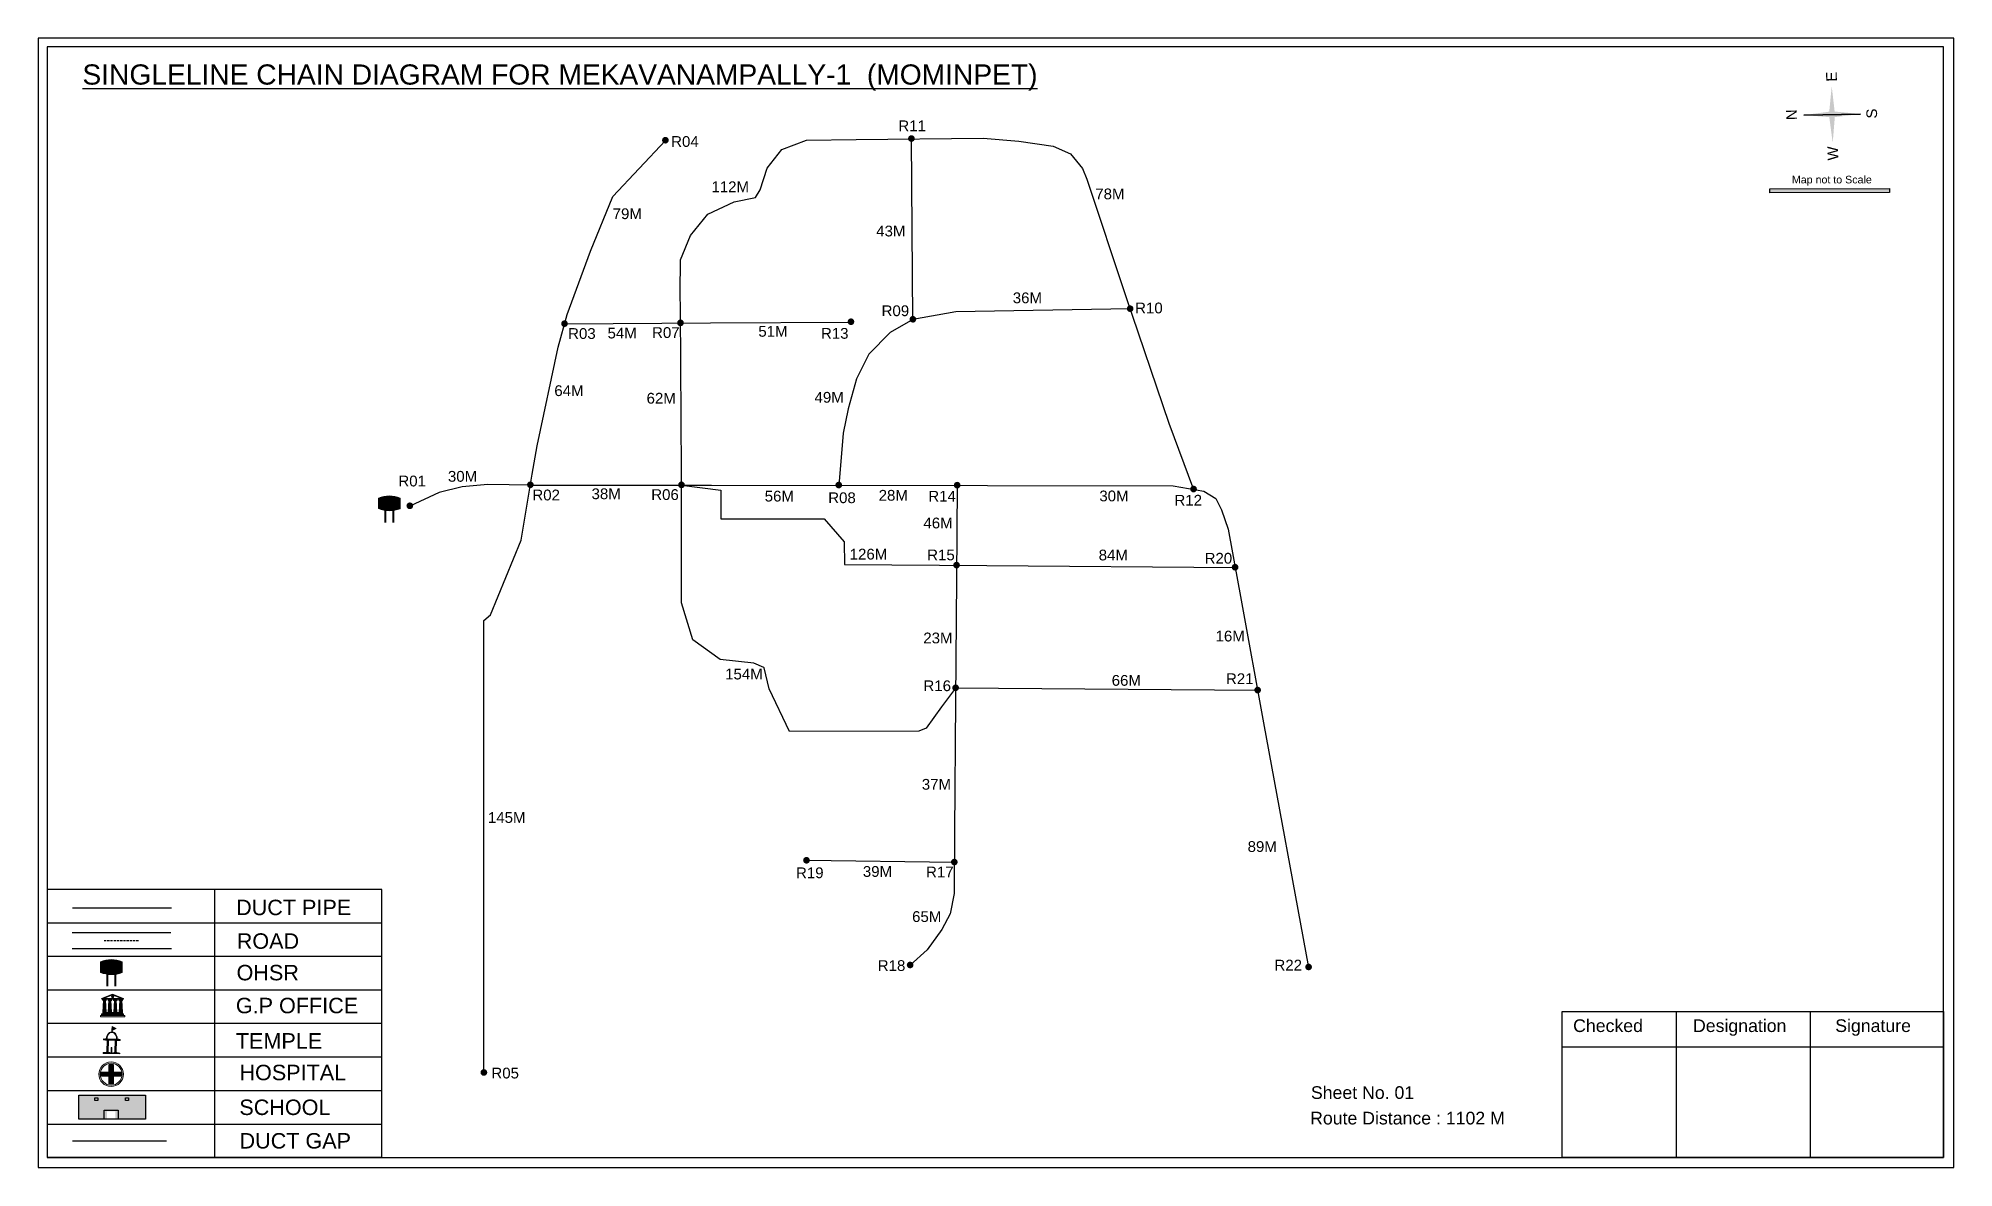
# Model space of a CAD drawing. Header units: inches. Extents: x 1241 to 8862, y 322 to 2472.
# Drawn here: x 1241 to 2131, y 1947 to 2472 of the extents above; entities that cross this region are included whole.
import ezdxf

# ---------------------------------------------------------------- set-up
doc = ezdxf.new("R2010")
doc.units = ezdxf.units.IN
doc.header["$MEASUREMENT"] = 0
doc.linetypes.add('DASHEDX2', pattern=[1.5, 1, -0.5])
for name, color, linetype in [('LANDMARK', 7, 'Continuous'), ('OHT', 7, 'Continuous'), ('pipe', 5, 'Continuous')]:
    doc.layers.add(name, color=color, linetype=linetype)
doc.styles.get("Standard").update_dxf_attribs({"font": 'arial.ttf'})

msp = doc.modelspace()

# ---------------------------------------------------------------- texts
at = {"color": 242, "true_color": 0xcd2027}
msp.add_text('%%USINGLELINE CHAIN DIAGRAM FOR MEKAVANAMPALLY-1  (MOMINPET)', height=9.375, dxfattribs=at).set_placement((1261.56, 2450.35))
for s, p in [('E', (2076.92, 2451.75)), ('N', (2058.33, 2433.9)), ('S', (2095.62, 2434.64)), ('W', (2077.56, 2415.15))]:
    msp.add_text(s, height=4.95, rotation=91.00631).set_placement(p)
for s, height, p in [('R11', 5, (1640.75, 2428.71)), ('R04', 5, (1535.16, 2421.42)), ('112M', 5, (1553.88, 2400.39)), ('Map not to Scale', 3.5424, (2056.01, 2404.46)), ('78M', 5, (1732.26, 2397.07)), ('79M', 5, (1507.98, 2387.88)), ('43M', 5, (1630.46, 2379.83)), ('36M', 5, (1693.93, 2348.81)), ('R09', 5, (1632.96, 2342.81)), ('R10', 5, (1750.79, 2344.1)), ('R03', 5, (1487.27, 2332.24)), ('54M', 5, (1505.6, 2332.45)), ('R07', 5, (1526.28, 2332.69)), ('51M', 5, (1575.68, 2333.26)), ('R13', 5, (1604.78, 2332.31)), ('64M', 5, (1480.87, 2305.7)), ('62M', 5, (1523.74, 2302.19)), ('49M', 5, (1601.8, 2302.61)), ('30M', 5, (1431.41, 2265.91)), ('R01', 5, (1408.39, 2263.74)), ('R02', 5, (1470.66, 2257.25)), ('38M', 5, (1498.16, 2257.81)), ('R06', 5, (1525.91, 2257.44)), ('56M', 5, (1578.64, 2256.72)), ('R08', 5, (1608.16, 2255.97)), ('28M', 5, (1631.6, 2257.1)), ('R14', 5, (1654.66, 2256.68)), ('30M', 5, (1734.16, 2256.8)), ('R12', 5, (1769.07, 2254.82)), ('46M', 5, (1652.4, 2244.24)), ('126M', 5, (1618.13, 2229.78)), ('R15', 5, (1654.15, 2229.41)), ('84M', 5, (1733.86, 2229.37)), ('R20', 5, (1783.08, 2227.87)), ('23M', 5, (1652.34, 2190.85)), ('16M', 5, (1788.17, 2191.72)), ('154M', 5, (1560.25, 2174.08)), ('R16', 5, (1652.41, 2168.65)), ('66M', 5, (1739.89, 2171.15)), ('R21', 5, (1793, 2171.93)), ('37M', 5, (1651.65, 2122.87)), ('145M', 5, (1450.01, 2107.46)), ('89M', 5, (1803.06, 2093.97)), ('R19', 5, (1593.18, 2081.78)), ('39M', 5, (1624.25, 2082.39)), ('R17', 5, (1653.63, 2082.15)), ('DUCT PIPE', 7.178, (1332.98, 2064.61)), ('65M', 5, (1647.14, 2061.45)), ('ROAD ', 7.178, (1333.29, 2049)), ('OHSR', 7.178, (1333.19, 2034.34)), ('R18', 5, (1631.18, 2038.69)), ('R22', 5, (1815.54, 2038.9)), ('G.P OFFICE', 7.178, (1332.87, 2019.05)), ('Checked', 5.886, (1954.34, 2010.34)), ('Designation', 5.886, (2010.04, 2010.34)), ('Signature', 5.886, (2076.14, 2010.34)), ('TEMPLE', 7.178, (1332.86, 2002.64)), ('HOSPITAL', 7.178, (1334.54, 1987.95)), ('R05', 5, (1451.62, 1988.77)), ('Sheet No. 01', 5.886, (1832.48, 1979.27)), ('SCHOOL', 7.178, (1334.48, 1971.79)), ('Route Distance : 1102 M', 5.886, (1832.11, 1967.41)), ('DUCT GAP', 7.178, (1334.58, 1956.23))]:
    msp.add_text(s, height=height).set_placement(p)

# ---------------------------------------------------------------- blocks, each defined once
blk = doc.blocks.new('OHT')
at = {"linetype": 'Continuous', "lineweight": 0, "true_color": 0x0ffffc}
blk.add_hatch(color=4, dxfattribs=at).paths.add_polyline_path([(0.012, 1), (0, 1, 0.101323), (-0.4, 0.916), (-0.4, 0.525, 0.194075), (0.399, 0.521), (0.399, 0.921, 0.097877)])
at = {"color": 4, "linetype": 'Continuous', "lineweight": 0, "true_color": 0x0ffffc, "flags": 128}
for points in [[(-0.4, 0.525), (-0.4, 0.916)], [(0.399, 0.521), (0.399, 0.921)]]:
    blk.add_lwpolyline(points, dxfattribs=at)
at = {"color": 4, "linetype": 'Continuous', "lineweight": 0, "true_color": 0x0ffffc, "const_width": 0.075, "flags": 128}
for points in [[(-0.15, 0), (-0.15, 0.475)], [(0.15, 0), (0.15, 0.473)]]:
    blk.add_lwpolyline(points, dxfattribs=at)
at = {"color": 4, "linetype": 'Continuous', "lineweight": 0, "true_color": 0x0ffffc}
for centre, radius, start, end in [((0.006, -0.019), 1.019, 67.31091, 113.47108), ((0.004, 1.513), 1.068, 247.76824, 291.70073)]:
    blk.add_arc(centre, radius, start, end, dxfattribs=at)
blk = doc.blocks.new('Government_Office')
at = {"linetype": 'Continuous', "lineweight": 0, "true_color": 0xff0000}
h = blk.add_hatch(color=1, dxfattribs=at)
h.paths.add_polyline_path([(0.44, 0.72), (0.45, 0.75), (0, 0.93), (-0.45, 0.75), (-0.44, 0.72)])
h.paths.add_polyline_path([(0.355, 0.75), (-0.355, 0.75), (0, 0.9)], flags=16)
h.paths.add_polyline_path([(0, 0.778, -1), (0, 0.872, -1)], flags=0)
h = blk.add_hatch(color=1, dxfattribs=at)
edge = h.paths.add_edge_path()
edge.add_arc((0, 0.825), 0.0467, 90, 270)
edge.add_arc((0, 0.825), 0.0467, 270, 450)
for points in [[(-0.5, 0.05), (0.5, 0.05), (0.5, 0), (-0.5, 0)], [(-0.45, 0.075), (-0.45, 0.12), (0.45, 0.12), (0.45, 0.075)], [(-0.4, 0.14), (-0.4, 0.18), (0.4, 0.18), (0.4, 0.14)]]:
    blk.add_hatch(color=1, dxfattribs=at).paths.add_polyline_path(points)
h = blk.add_hatch(color=1, dxfattribs=at)
edge = h.paths.add_edge_path()
edge.add_line((-0.27, 0.195), (-0.295, 0.675))
edge.add_line((-0.295, 0.675), (-0.29, 0.675))
edge.add_arc((-0.278, 0.688), 0.0176, 225.30401, 441.56588)
edge.add_line((-0.275, 0.705), (-0.395, 0.705))
edge.add_arc((-0.392, 0.688), 0.0176, 98.43412, 314.69599)
edge.add_line((-0.38, 0.675), (-0.375, 0.675))
edge.add_line((-0.375, 0.675), (-0.4, 0.195))
edge.add_line((-0.4, 0.195), (-0.27, 0.195))
h = blk.add_hatch(color=1, dxfattribs=at)
edge = h.paths.add_edge_path()
edge.add_line((-0.047, 0.195), (-0.072, 0.675))
edge.add_line((-0.072, 0.675), (-0.067, 0.675))
edge.add_arc((-0.054, 0.688), 0.0176, 225.30401, 441.56588)
edge.add_line((-0.052, 0.705), (-0.172, 0.705))
edge.add_arc((-0.169, 0.688), 0.0176, 98.43412, 314.69599)
edge.add_line((-0.157, 0.675), (-0.152, 0.675))
edge.add_line((-0.152, 0.675), (-0.177, 0.195))
edge.add_line((-0.177, 0.195), (-0.047, 0.195))
h = blk.add_hatch(color=1, dxfattribs=at)
edge = h.paths.add_edge_path()
edge.add_line((0.177, 0.195), (0.152, 0.675))
edge.add_line((0.152, 0.675), (0.157, 0.675))
edge.add_arc((0.169, 0.688), 0.0176, 225.30401, 441.56588)
edge.add_line((0.172, 0.705), (0.052, 0.705))
edge.add_arc((0.054, 0.688), 0.0176, 98.43412, 314.69599)
edge.add_line((0.067, 0.675), (0.072, 0.675))
edge.add_line((0.072, 0.675), (0.047, 0.195))
edge.add_line((0.047, 0.195), (0.177, 0.195))
h = blk.add_hatch(color=1, dxfattribs=at)
edge = h.paths.add_edge_path()
edge.add_line((0.4, 0.195), (0.375, 0.675))
edge.add_line((0.375, 0.675), (0.38, 0.675))
edge.add_arc((0.392, 0.688), 0.0176, 225.30401, 441.56588)
edge.add_line((0.395, 0.705), (0.275, 0.705))
edge.add_arc((0.278, 0.688), 0.0176, 98.43412, 314.69599)
edge.add_line((0.29, 0.675), (0.295, 0.675))
edge.add_line((0.295, 0.675), (0.27, 0.195))
edge.add_line((0.27, 0.195), (0.4, 0.195))
at = {"color": 1, "linetype": 'Continuous', "lineweight": 0, "true_color": 0xff0000, "flags": 128}
for points in [[(-0.45, 0.75), (-0.44, 0.72), (0.44, 0.72), (0.45, 0.75), (0, 0.93)], [(-0.355, 0.75), (0.355, 0.75), (0, 0.9)], [(-0.5, 0.05), (0.5, 0.05), (0.5, 0), (-0.5, 0)], [(-0.45, 0.075), (-0.45, 0.12), (0.45, 0.12), (0.45, 0.075)], [(-0.4, 0.14), (-0.4, 0.18), (0.4, 0.18), (0.4, 0.14)]]:
    blk.add_lwpolyline(points, close=True, dxfattribs=at)
for points in [[(0, 0.872, 1), (0, 0.778, 1)], [(-0.27, 0.195), (-0.295, 0.675), (-0.29, 0.675, 1.379694), (-0.275, 0.705), (-0.395, 0.705, 1.379694), (-0.38, 0.675), (-0.375, 0.675), (-0.4, 0.195)], [(-0.047, 0.195), (-0.072, 0.675), (-0.067, 0.675, 1.379694), (-0.052, 0.705), (-0.172, 0.705, 1.379694), (-0.157, 0.675), (-0.152, 0.675), (-0.177, 0.195)], [(0.177, 0.195), (0.152, 0.675), (0.157, 0.675, 1.379694), (0.172, 0.705), (0.052, 0.705, 1.379694), (0.067, 0.675), (0.072, 0.675), (0.047, 0.195)], [(0.4, 0.195), (0.375, 0.675), (0.38, 0.675, 1.379694), (0.395, 0.705), (0.275, 0.705, 1.379694), (0.29, 0.675), (0.295, 0.675), (0.27, 0.195)]]:
    blk.add_lwpolyline(points, format="xyb", close=True, dxfattribs=at)
blk = doc.blocks.new('Temple')
at = {"linetype": 'Continuous', "lineweight": 0, "true_color": 0xff0000}
h = blk.add_hatch(color=1, dxfattribs=at)
edge = h.paths.add_edge_path()
edge.add_line((0.175, 0.49), (0.225, 0.49))
edge.add_line((0.225, 0.49), (0.225, 0.497))
edge.add_line((0.225, 0.497), (0.307, 0.497))
edge.add_line((0.307, 0.497), (0.307, 0.533))
edge.add_line((0.307, 0.533), (0.257, 0.533))
edge.add_line((0.257, 0.533), (0.257, 0.54))
edge.add_line((0.257, 0.54), (0.2, 0.54))
edge.add_spline(control_points=[(0.2, 0.54), (0.2, 0.589), (0.19, 0.638), (0.142, 0.743), (0.092, 0.79), (0.027, 0.805), (0.02, 0.806), (0.012, 0.806)], knot_values=[4.712389, 4.712389, 4.712389, 4.712389, 5.278166, 5.278166, 6.117402, 6.117402, 6.223801, 6.223801, 6.223801, 6.223801], degree=3, periodic=0)
edge.add_line((0.012, 0.806), (0.012, 0.79))
edge.add_line((0.012, 0.79), (-0.012, 0.79))
edge.add_line((-0.012, 0.79), (-0.012, 0.806))
edge.add_spline(control_points=[(-0.012, 0.806), (-0.055, 0.802), (-0.096, 0.781), (-0.171, 0.699), (-0.197, 0.628), (-0.2, 0.55), (-0.2, 0.545), (-0.2, 0.54)], knot_values=[6.343965, 6.343965, 6.343965, 6.343965, 6.956638, 6.956638, 7.795874, 7.795874, 7.853982, 7.853982, 7.853982, 7.853982], degree=3, periodic=0)
edge.add_line((-0.2, 0.54), (-0.257, 0.54))
edge.add_line((-0.257, 0.54), (-0.257, 0.533))
edge.add_line((-0.257, 0.533), (-0.307, 0.533))
edge.add_line((-0.307, 0.533), (-0.307, 0.497))
edge.add_line((-0.307, 0.497), (-0.225, 0.497))
edge.add_line((-0.225, 0.497), (-0.225, 0.49))
edge.add_line((-0.225, 0.49), (-0.175, 0.49))
edge.add_line((-0.175, 0.49), (-0.175, 0.07))
edge.add_arc((-0.205, 0.07), 0.03, -90, 0, ccw=False)
edge.add_line((-0.205, 0.04), (-0.257, 0.04))
edge.add_line((-0.257, 0.04), (-0.257, 0.033))
edge.add_line((-0.257, 0.033), (-0.307, 0.033))
edge.add_line((-0.307, 0.033), (-0.307, 0))
edge.add_line((-0.307, 0), (0.307, 0))
edge.add_line((0.307, 0), (0.307, 0.033))
edge.add_line((0.307, 0.033), (0.257, 0.033))
edge.add_line((0.257, 0.033), (0.257, 0.04))
edge.add_line((0.257, 0.04), (0.205, 0.04))
edge.add_arc((0.205, 0.07), 0.03, 180, 270, ccw=False)
edge.add_line((0.175, 0.07), (0.175, 0.49))
h.paths.add_polyline_path([(0.125, 0.07, -0.414214), (0.095, 0.04), (0.05, 0.04), (0.05, 0.033), (-0.05, 0.033), (-0.05, 0.04), (-0.095, 0.04, -0.414214), (-0.125, 0.07), (-0.125, 0.497), (0.125, 0.497)], flags=16)
edge = h.paths.add_edge_path(flags=16)
edge.add_ellipse((0, 0.54), major_axis=(0, 0.242), ratio=0.722808, start_angle=270, end_angle=450, ccw=False)
edge.add_line((0.175, 0.54), (-0.175, 0.54))
h.paths.add_polyline_path([(0.012, 0.23), (0.012, 0.07), (-0.012, 0.07), (-0.012, 0.23)], flags=0)
h = blk.add_hatch(color=1, dxfattribs=at)
edge = h.paths.add_edge_path()
edge.add_line((0.012, 0.857), (0, 0.85))
edge.add_line((0, 0.85), (-0.003, 0.925))
edge.add_line((-0.003, 0.925), (-0.012, 0.925))
edge.add_line((-0.012, 0.925), (-0.012, 0.806))
edge.add_spline(control_points=[(-0.012, 0.806), (-0.004, 0.807), (0.004, 0.807), (0.012, 0.806)], knot_values=[6.223801, 6.223801, 6.223801, 6.223801, 6.343965, 6.343965, 6.343965, 6.343965], degree=3, periodic=0)
edge.add_line((0.012, 0.806), (0.012, 0.857))
h = blk.add_hatch(color=1, dxfattribs=at)
edge = h.paths.add_edge_path()
edge.add_line((0.012, 0.79), (0.012, 0.806))
edge.add_spline(control_points=[(0.012, 0.806), (0.004, 0.807), (-0.004, 0.807), (-0.012, 0.806)], knot_values=[6.223801, 6.223801, 6.223801, 6.223801, 6.343965, 6.343965, 6.343965, 6.343965], degree=3, periodic=0)
edge.add_line((-0.012, 0.806), (-0.012, 0.79))
edge.add_line((-0.012, 0.79), (0.012, 0.79))
at = {"linetype": 'Continuous', "lineweight": 0, "true_color": 0xe66000}
blk.add_hatch(color=32, dxfattribs=at).paths.add_polyline_path([(-0.006, 1), (0.147, 0.931), (0, 0.85)])
at = {"color": 1, "linetype": 'Continuous', "lineweight": 0, "true_color": 0xff0000, "flags": 128}
for points in [[(0.012, 0.925), (-0.012, 0.925), (-0.012, 0.79), (0.012, 0.79)], [(0.012, 0.23), (-0.012, 0.23), (-0.012, 0.07), (0.012, 0.07)]]:
    blk.add_lwpolyline(points, close=True, dxfattribs=at)
at = {"color": 32, "linetype": 'Continuous', "lineweight": 0, "true_color": 0xe66000, "flags": 128}
blk.add_lwpolyline([(-0.006, 1), (0.147, 0.931), (0, 0.85), (-0.006, 1)], dxfattribs=at)
at = {"color": 1, "linetype": 'Continuous', "lineweight": 0, "true_color": 0xff0000, "flags": 128}
blk.add_lwpolyline([(0.2, 0.54), (0.257, 0.54), (0.257, 0.533), (0.307, 0.533), (0.307, 0.497), (0.225, 0.497), (0.225, 0.49), (0.175, 0.49), (0.175, 0.07, 0.414214), (0.205, 0.04), (0.257, 0.04), (0.257, 0.033), (0.307, 0.033), (0.307, 0), (-0.307, 0), (-0.307, 0.033), (-0.257, 0.033), (-0.257, 0.04), (-0.205, 0.04, 0.414214), (-0.175, 0.07), (-0.175, 0.49), (-0.225, 0.49), (-0.225, 0.497), (-0.307, 0.497), (-0.307, 0.533), (-0.257, 0.533), (-0.257, 0.54), (-0.2, 0.54)], format="xyb", dxfattribs=at)
blk.add_lwpolyline([(-0.175, 0.54), (0.175, 0.54)], dxfattribs=at)
blk.add_lwpolyline([(0.125, 0.497), (0.125, 0.07, -0.414214), (0.095, 0.04), (0.05, 0.04), (0.05, 0.033), (-0.05, 0.033), (-0.05, 0.04), (-0.095, 0.04, -0.414214), (-0.125, 0.07), (-0.125, 0.497)], format="xyb", close=True, dxfattribs=at)
at = {"color": 1, "linetype": 'Continuous', "lineweight": 0, "true_color": 0xff0000}
blk.add_ellipse((0, 0.54), major_axis=(0, 0.242), ratio=0.722808, start_param=4.712389, end_param=7.853982, dxfattribs=at)
blk.add_open_spline([(0.2, 0.54), (0.2, 0.589), (0.19, 0.638), (0.142, 0.743), (0.092, 0.79), (-0.023, 0.816), (-0.085, 0.794), (-0.171, 0.699), (-0.197, 0.628), (-0.2, 0.55), (-0.2, 0.545), (-0.2, 0.54)], degree=3, knots=[4.712389, 4.712389, 4.712389, 4.712389, 5.278166, 5.278166, 6.117402, 6.117402, 6.956638, 6.956638, 7.795874, 7.795874, 7.853982, 7.853982, 7.853982, 7.853982], dxfattribs=at)
blk = doc.blocks.new('*U15')
at = {"color": 0, "linetype": 'DASHEDX2', "transparency": 16777216}
blk.add_line((-8.22, 0), (8.01, 0), dxfattribs=at)
blk = doc.blocks.new('Hospital')
at = {"linetype": 'Continuous', "lineweight": 0, "true_color": 0x000000}
h = blk.add_hatch(color=18, dxfattribs=at)
h.paths.add_polyline_path([(-0.5, 0, 1), (0.5, 0, 1)])
h.paths.add_polyline_path([(0.446, 0, -1), (-0.446, 0, -1)], flags=16)
at = {"linetype": 'Continuous', "true_color": 0xff0000}
blk.add_hatch(color=1, dxfattribs=at).paths.add_polyline_path([(-0.394, 0.08), (-0.08, 0.08), (-0.08, 0.394), (0.08, 0.394), (0.08, 0.08), (0.394, 0.08), (0.394, -0.08), (0.08, -0.08), (0.08, -0.394), (-0.08, -0.394), (-0.08, -0.08), (-0.394, -0.08)])
at = {"color": 1, "linetype": 'Continuous', "true_color": 0xff0000, "flags": 128}
blk.add_lwpolyline([(-0.394, 0.08), (-0.08, 0.08), (-0.08, 0.394), (0.08, 0.394), (0.08, 0.08), (0.394, 0.08), (0.394, -0.08), (0.08, -0.08), (0.08, -0.394), (-0.08, -0.394), (-0.08, -0.08), (-0.394, -0.08)], close=True, dxfattribs=at)
at = {"color": 18, "linetype": 'Continuous', "lineweight": 0, "true_color": 0x000000}
for radius in [0.5, 0.446]:
    blk.add_circle((0, 0), radius, dxfattribs=at)

# ---------------------------------------------------------------- hatches: boundary and pattern name
at = {"ltscale": 0.5}
h = msp.add_hatch(color=5, dxfattribs=at)
h.dxf.hatch_style = 1
h.paths.add_polyline_path([(1534.04, 2424.52, 1), (1530.92, 2424.52, 1)])
h = msp.add_hatch(color=5, dxfattribs=at)
h.dxf.hatch_style = 1
h.paths.add_polyline_path([(1648.37, 2425.28, 1), (1645.25, 2425.28, 1)])
at = {"true_color": 0x0093dd}
h = msp.add_hatch(color=142, dxfattribs=at)
h.dxf.hatch_style = 1
h.paths.add_polyline_path([(2045.83, 2401.95), (2045.83, 2400.11), (2101.34, 2400.23), (2101.34, 2402.08)])
at = {"ltscale": 0.5}
h = msp.add_hatch(color=5, dxfattribs=at)
h.dxf.hatch_style = 1
h.paths.add_polyline_path([(1541.06, 2339.68, 1), (1537.94, 2339.68, 1)])
h = msp.add_hatch(color=5, dxfattribs=at)
h.dxf.hatch_style = 1
h.paths.add_polyline_path([(1620.28, 2340.22, 1), (1617.16, 2340.22, 1)])
h = msp.add_hatch(color=5, dxfattribs=at)
h.dxf.hatch_style = 1
h.paths.add_polyline_path([(1649.06, 2341.35, 1), (1645.95, 2341.35, 1)])
h = msp.add_hatch(color=5, dxfattribs=at)
h.dxf.hatch_style = 1
h.paths.add_polyline_path([(1750.02, 2346.29, 1), (1746.91, 2346.29, 1)])
h = msp.add_hatch(color=5, dxfattribs=at)
h.dxf.hatch_style = 1
h.paths.add_polyline_path([(1487.16, 2339.32, 1), (1484.04, 2339.32, 1)])
h = msp.add_hatch(color=5, dxfattribs=at)
h.dxf.hatch_style = 1
h.paths.add_polyline_path([(1471.29, 2264.51, 1), (1468.18, 2264.51, 1)])
h = msp.add_hatch(color=5, dxfattribs=at)
h.dxf.hatch_style = 1
h.paths.add_polyline_path([(1541.52, 2264.44, 1), (1538.4, 2264.44, 1)])
h = msp.add_hatch(color=5, dxfattribs=at)
h.dxf.hatch_style = 1
h.paths.add_polyline_path([(1614.6, 2264.37, 1), (1611.48, 2264.37, 1)])
h = msp.add_hatch(color=5, dxfattribs=at)
h.dxf.hatch_style = 1
h.paths.add_polyline_path([(1669.65, 2264.32, 1), (1666.53, 2264.32, 1)])
h = msp.add_hatch(color=5, dxfattribs=at)
h.dxf.hatch_style = 1
h.paths.add_polyline_path([(1779.51, 2262.52, 1), (1776.39, 2262.52, 1)])
h = msp.add_hatch(color=5, dxfattribs=at)
h.dxf.hatch_style = 1
h.paths.add_polyline_path([(1415.28, 2254.74, 1), (1412.16, 2254.74, 1)])
h = msp.add_hatch(color=5, dxfattribs=at)
h.dxf.hatch_style = 1
h.paths.add_polyline_path([(1669.36, 2227.18, 1), (1666.25, 2227.18, 1)])
h = msp.add_hatch(color=5, dxfattribs=at)
h.dxf.hatch_style = 1
h.paths.add_polyline_path([(1798.79, 2226.19, 1), (1795.67, 2226.19, 1)])
h = msp.add_hatch(color=5, dxfattribs=at)
h.dxf.hatch_style = 1
h.paths.add_polyline_path([(1668.93, 2170.22, 1), (1665.81, 2170.22, 1)])
h = msp.add_hatch(color=5, dxfattribs=at)
h.dxf.hatch_style = 1
h.paths.add_polyline_path([(1809.28, 2169.15, 1), (1806.16, 2169.15, 1)])
h = msp.add_hatch(color=5, dxfattribs=at)
h.dxf.hatch_style = 1
h.paths.add_polyline_path([(1599.62, 2090.1, 1), (1596.5, 2090.1, 1)])
h = msp.add_hatch(color=5, dxfattribs=at)
h.dxf.hatch_style = 1
h.paths.add_polyline_path([(1668.31, 2089.28, 1), (1665.2, 2089.28, 1)])
h = msp.add_hatch(color=5, dxfattribs=at)
h.dxf.hatch_style = 1
h.paths.add_polyline_path([(1647.79, 2041.47, 1), (1644.67, 2041.47, 1)])
h = msp.add_hatch(color=5, dxfattribs=at)
h.dxf.hatch_style = 1
h.paths.add_polyline_path([(1832.96, 2040.55, 1), (1829.85, 2040.55, 1)])
h = msp.add_hatch(color=5, dxfattribs=at)
h.dxf.hatch_style = 1
h.paths.add_polyline_path([(1449.69, 1991.55, 1), (1446.57, 1991.55, 1)])
at = {"true_color": 0xc8c92d}
h = msp.add_hatch(color=52, dxfattribs=at)
h.dxf.hatch_style = 1
h.paths.add_polyline_path([(1266.02, 1981.02), (1259.85, 1981.02), (1259.85, 1969.93), (1266.02, 1969.93)])
h.paths.add_polyline_path([(1290.87, 1981.02), (1284.7, 1981.02), (1284.7, 1969.93), (1290.87, 1969.93)])
at = {"true_color": 0x293189}
h = msp.add_hatch(color=177, dxfattribs=at)
h.dxf.hatch_style = 1
h.paths.add_polyline_path([(1284.7, 1981.02), (1266.02, 1981.02), (1266.02, 1969.93), (1273.03, 1969.93), (1273.03, 1973.57), (1276.88, 1973.57), (1276.88, 1969.93), (1284.7, 1969.93)])
h.paths.add_polyline_path([(1268.69, 1978.55), (1267.31, 1978.55), (1267.31, 1979.82), (1268.69, 1979.82)], flags=16)
h.paths.add_polyline_path([(1281.56, 1978.55), (1281.56, 1979.82), (1282.94, 1979.82), (1282.94, 1978.55)], flags=16)

# ---------------------------------------------------------------- linework, layer by layer
for p, q in [((2087.9, 2436.66), (2061.6, 2436.2)), ((2061.6, 2436.2), (2087.9, 2436.66)), ((2087.9, 2436.66), (2061.6, 2436.2)), ((2074.77, 2436.43), (2087.9, 2436.66)), ((1245.17, 2076.46), (1245.17, 1953.24)), ((1322.94, 2076.46), (1322.94, 1952.03)), ((1400.7, 2060.91), (1245.17, 2060.91)), ((1256.83, 2056.61), (1302.71, 2056.61)), ((1256.83, 2049.09), (1302.95, 2049.09)), ((1400.7, 2045.35), (1245.17, 2045.35)), ((1400.7, 2029.8), (1245.17, 2029.8)), ((1400.7, 2014.25), (1245.17, 2014.25)), ((1400.7, 1998.69), (1245.17, 1998.69)), ((1245.17, 1983.14), (1400.7, 1983.14)), ((1245.17, 1967.59), (1400.7, 1967.59)), ((1245.17, 1953.24), (1245.17, 1952.03)), ((1245.17, 1953.01), (1245.17, 1952.05)), ((1400.7, 1952.03), (1245.17, 1952.03))]:
    msp.add_line(p, q)
at = {"color": 1}
msp.add_line((2061.6, 2436.2), (2074.76, 2436.43), dxfattribs=at)
at = {"color": 242, "true_color": 0xcd2027}
for p, q in [((2002.23, 2019.88), (2002.23, 1951.99)), ((2064.44, 2019.88), (2064.44, 1951.99)), ((1949.27, 2003.44), (2126.49, 2003.44))]:
    msp.add_line(p, q, dxfattribs=at)
for points in [[(1241.05, 2471.84), (1241.05, 1947.34), (2131.2, 1947.34), (2131.2, 2471.84)], [(1245.17, 2467.82), (1245.17, 1952.05), (2126.49, 1952.05), (2126.49, 2467.82)], [(1290.93, 1981.02), (1290.93, 1969.93), (1259.85, 1969.93), (1259.85, 1981.02)], [(1268.69, 1979.82), (1268.69, 1978.55), (1267.31, 1978.55), (1267.31, 1979.82)], [(1281.56, 1978.55), (1281.56, 1979.82), (1282.94, 1979.82), (1282.94, 1978.55)]]:
    msp.add_lwpolyline(points, close=True)
at = {"color": 142, "true_color": 0x0093dd}
msp.add_lwpolyline([(2101.34, 2400.23), (2045.83, 2400.11), (2045.83, 2401.95), (2101.34, 2402.08), (2101.34, 2400.23)], dxfattribs=at)
for points in [[(1400.7, 1952.03), (1400.7, 2076.46), (1245.17, 2076.46)], [(1271.7, 1969.93), (1271.7, 1974.04), (1278.22, 1974.04), (1278.22, 1969.93)]]:
    msp.add_lwpolyline(points)
at = {"color": 242, "true_color": 0xcd2027}
msp.add_lwpolyline([(2126.49, 1951.99), (1949.27, 1951.99), (1949.27, 2019.88), (2126.49, 2019.88)], close=True, dxfattribs=at)
for points in [[(2076.04, 2436.46), (2073.23, 2436.41), (2074.52, 2449.58)], [(2076.04, 2436.46), (2073.23, 2436.41), (2074.52, 2449.58)], [(2076.05, 2436.46), (2073.23, 2436.41), (2074.98, 2423.28)], [(2076.05, 2436.46), (2073.23, 2436.41), (2074.98, 2423.28)], [(2074.78, 2435.13), (2074.73, 2437.95), (2087.9, 2436.66)], [(2074.78, 2435.13), (2074.73, 2437.95), (2087.9, 2436.66)]]:
    msp.add_solid(points)
at = {"color": 1}
msp.add_solid([(2074.78, 2435.13), (2074.73, 2437.95), (2061.6, 2436.2)], dxfattribs=at)
msp.add_solid([(2074.78, 2435.13), (2074.73, 2437.95), (2061.6, 2436.2)], dxfattribs=at)
at = {"layer": 'OHT', "color": 5}
msp.add_line((1257, 2067.99), (1302.88, 2067.99), dxfattribs=at)
at = {"layer": 'OHT', "color": 1}
msp.add_line((1257, 1959.81), (1300.59, 1959.81), dxfattribs=at)
at = {"layer": 'pipe'}
for points in [[(1448.13, 1991.41), (1448.13, 2201.42), (1451.25, 2204.03), (1465.39, 2238.81), (1470.58, 2269.36), (1472.82, 2282.53), (1482.71, 2328.47), (1486.79, 2343.58), (1497.71, 2373.01), (1508.04, 2398.41), (1532.48, 2424.37)], [(1667.37, 2170.08), (1660.78, 2161.42), (1653.66, 2151.48), (1650.27, 2150), (1590.23, 2149.92), (1580.65, 2169.72), (1578.46, 2179.42), (1578.19, 2179.68), (1573.52, 2181.65), (1558, 2183.38), (1545.19, 2192.52), (1539.91, 2209.73), (1539.97, 2270.3), (1539.46, 2345.54), (1539.4, 2353.66), (1539.57, 2368.95), (1544.2, 2380.33), (1552.26, 2390.25), (1564.45, 2395.92), (1574.43, 2397.94), (1576.54, 2401.5), (1579.79, 2411.59), (1586.6, 2420.23), (1597.99, 2424.55), (1621.08, 2424.92), (1680.16, 2425.41), (1696.73, 2424.06), (1712.63, 2421.79), (1720.7, 2418.18), (1726.25, 2411.42), (1728.31, 2406.48), (1746.5, 2351.94), (1766.46, 2293.17), (1777.95, 2262.37)], [(1647.51, 2341.2), (1646.81, 2425.14)], [(1748.47, 2346.14), (1667.48, 2344.78), (1647.44, 2341.19), (1636.94, 2335.17), (1627.09, 2325.08), (1621.34, 2313.71), (1617.36, 2299.78), (1615.08, 2288.4), (1613.04, 2264.23)], [(1485.6, 2339.17), (1553.5, 2339.63), (1618.72, 2340.07)], [(1469.73, 2264.37), (1449.9, 2264.58), (1438.01, 2263.57), (1427.42, 2260.9), (1413.72, 2254.59)], [(1469.73, 2264.37), (1553.96, 2264.28), (1682.13, 2264.16), (1768.45, 2264.08), (1782.77, 2261.51), (1788.23, 2258.12), (1790.94, 2252.8), (1793.95, 2243.87), (1800.02, 2210.89), (1810.51, 2153.86), (1831.37, 2040.38)], [(1539.96, 2264.3), (1558.18, 2262), (1558.18, 2248.71), (1606.21, 2248.71), (1615.54, 2238.02), (1615.67, 2227.44), (1681.81, 2226.93), (1797.23, 2226.05)], [(1668.09, 2264.17), (1667.76, 2221.03), (1667.33, 2164.08), (1666.86, 2103.1), (1666.65, 2074.72), (1664.84, 2065.18), (1660.88, 2057.99), (1654.12, 2048.56), (1646.23, 2041.32)], [(1807.72, 2169.01), (1667.37, 2170.08)], [(1666.76, 2089.13), (1598.06, 2089.96)]]:
    msp.add_lwpolyline(points, dxfattribs=at)

# ---------------------------------------------------------------- block references
at = {"linetype": 'DASHEDX2'}
msp.add_blockref('*U15', (1279.83, 2052.85), dxfattribs=at)
at = {"layer": 'LANDMARK'}
for name, p, xscale, yscale, zscale in [('Government_Office', (1275.59, 2017.39), 11.32114773247135, 11.32114773247135, 11.32114773247135), ('Hospital', (1274.9, 1990.73), 11.41772014427468, 11.41772014427468, 11.41772014427468)]:
    msp.add_blockref(name, p, dxfattribs=dict(at, xscale=xscale, yscale=yscale, zscale=zscale))
at = {"layer": 'LANDMARK', "xscale": 12.62452535729322, "yscale": 12.62452535729322, "zscale": 12.62452535729322, "rotation": 358.3713438591284}
msp.add_blockref('Temple', (1275.02, 2000.26), dxfattribs=at)
at = {"layer": 'OHT', "xscale": 12.45189723782068, "yscale": 12.45189723782068, "zscale": 12.45189723782068}
for p in [(1404.18, 2246.88), (1275, 2031.49)]:
    msp.add_blockref('OHT', p, dxfattribs=at)

msp.set_redraw_order([(e.dxf.handle, doc.entitydb.next_handle()) for e in msp.query("TEXT MTEXT ATTDEF DIMENSION ARC_DIMENSION")])  # texts and dimensions are drawn at this point

doc.saveas('drawing.dxf')
